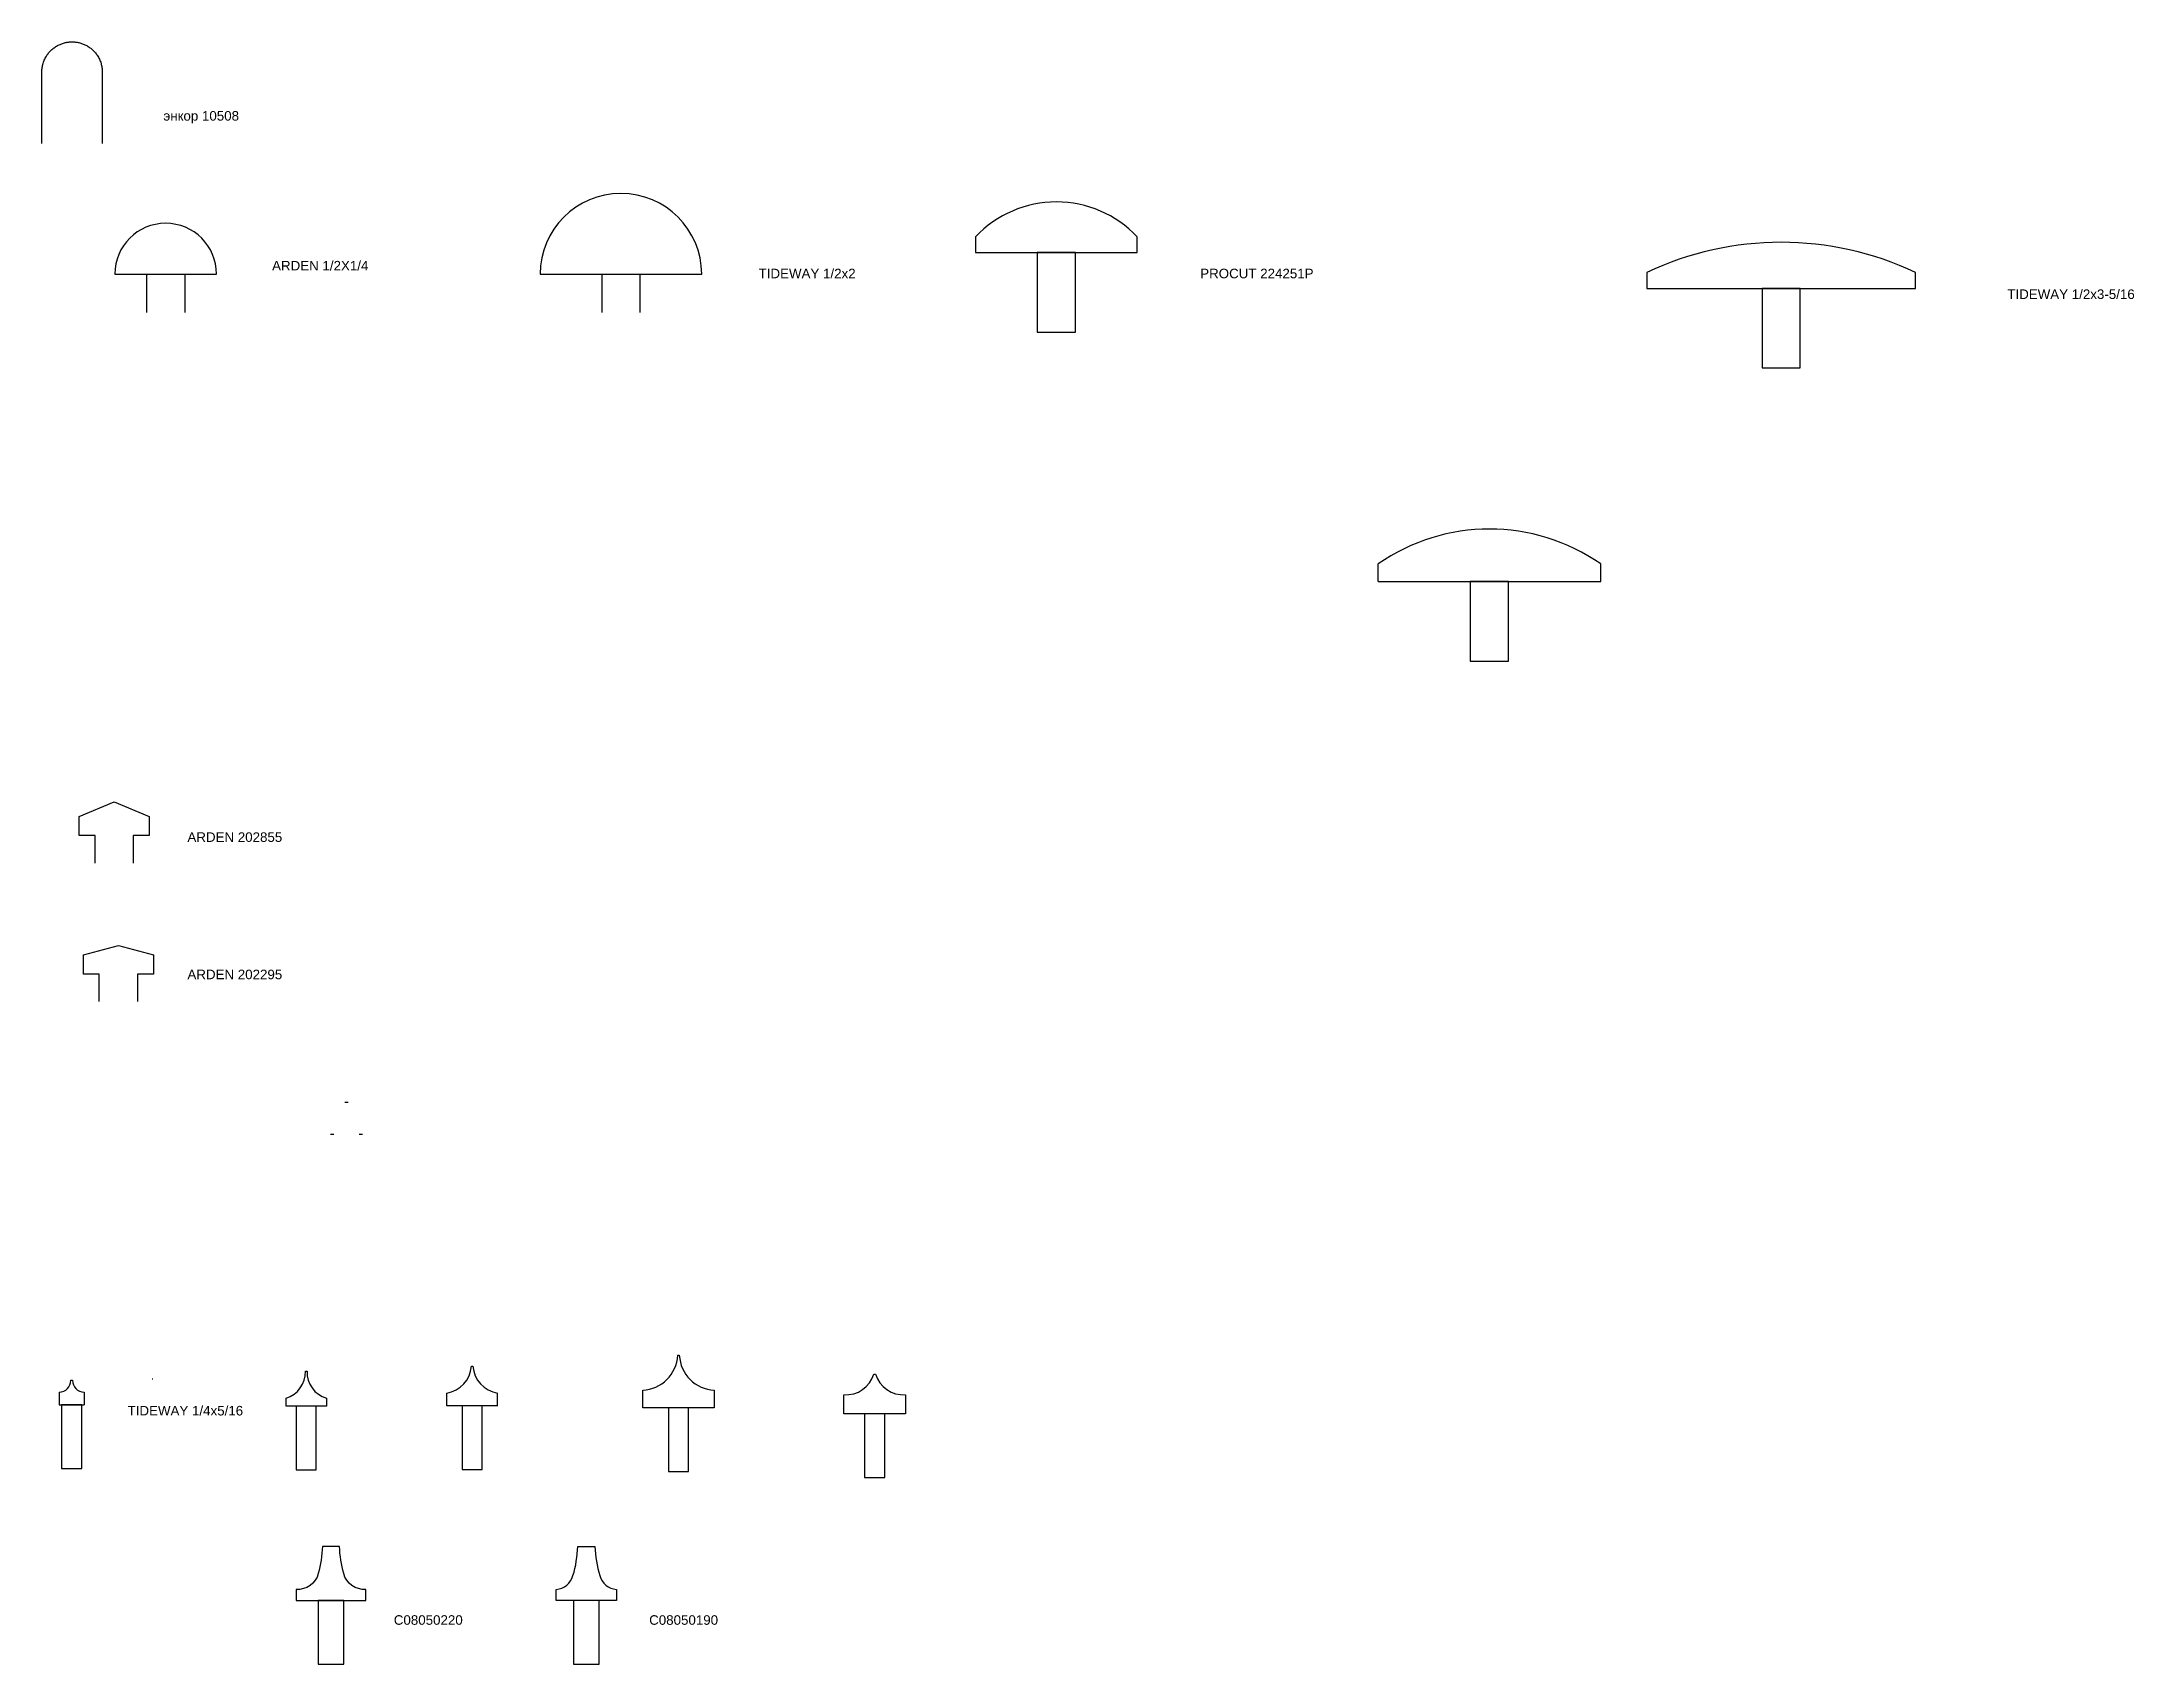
# Model space of a CAD drawing. Header units: millimetres. Extents: x 818 to 1669, y 559 to 2211.
# Drawn here: x 1011 to 1669, y 1593 to 2103 of the extents above; entities that cross this region are included whole.
import ezdxf

# ---------------------------------------------------------------- set-up
doc = ezdxf.new("R2010")
doc.units = ezdxf.units.MM
doc.styles.get("Standard").update_dxf_attribs({"font": 'arial.ttf'})

msp = doc.modelspace()

# ---------------------------------------------------------------- texts
at = {"char_height": 3, "attachment_point": 1}
for s, width, insert in [('энкор 10508', 34.6058, (1048.88, 2081.11)), ('ARDEN 1/2Х1/4', 34.6058, (1083.04, 2034)), ('TIDEWAY 1/2x2', 34.6058, (1236.02, 2031.55)), ('PROCUT 224251P', 40.1531, (1374.87, 2031.55)), ('\\A1;TIDEWAY 1/2x3-5/16', 40.1531, (1628.65, 2025.04)), ('ARDEN 202855', 34.6058, (1056.42, 1854.37)), ('ARDEN 202295', 34.6058, (1056.42, 1811.2)), ('TIDEWAY 1/4x5/16', 34.6058, (1037.61, 1674.06)), ('C08050220', 34.6058, (1121.31, 1608.26)), ('C08050190', 34.6058, (1201.6, 1608.26))]:
    msp.add_mtext_dynamic_manual_height_columns(s, width=width, gutter_width=12.5, heights=[0], dxfattribs=dict(at, insert=insert))

# ---------------------------------------------------------------- linework, layer by layer
for p, q in [((1033.59, 2029.83), (1065.59, 2029.83)), ((1043.59, 2029.83), (1043.59, 2017.83)), ((1055.59, 2029.83), (1055.59, 2017.83)), ((1186.72, 2029.83), (1186.72, 2017.83)), ((1198.72, 2029.83), (1198.72, 2017.83)), ((1430.79, 1933.23), (1430.79, 1938.73)), ((1500.79, 1933.23), (1500.79, 1938.73)), ((1430.79, 1933.23), (1500.79, 1933.23)), ((1106.95, 1769.45), (1105.95, 1769.45)), ((1101.45, 1759.48), (1102.45, 1759.48)), ((1110.45, 1759.48), (1111.45, 1759.48)), ((1016.07, 1678.41), (1016.07, 1674.41)), ((1019.77, 1682.11), (1020.27, 1682.11)), ((1023.97, 1678.41), (1023.97, 1674.41)), ((1045.49, 1682.47), (1045.34, 1682.47)), ((1153.96, 1673.98), (1153.96, 1677.98)), ((1016.07, 1674.41), (1023.97, 1674.41))]:
    msp.add_line(p, q)
for points in [[(1167.32, 2029.83), (1218.12, 2029.83, 1)], [(1355.04, 2036.63), (1355.04, 2041.61, 0.429926), (1304.24, 2041.61), (1304.24, 2036.63)], [(1515.28, 2030.36), (1515.28, 2025.36), (1599.78, 2025.36), (1599.78, 2030.36, 0.224852)], [(1087.42, 1673.98), (1087.42, 1676.48, 0.338078), (1093.52, 1684.98), (1094.02, 1684.98, 0.338078), (1100.12, 1676.48), (1100.12, 1673.98)], [(1262.86, 1671.56), (1262.86, 1677.56, 0.34502), (1272.26, 1684.06), (1272.76, 1684.06, 0.34502), (1282.16, 1677.56), (1282.16, 1671.56)], [(1090.56, 1612.89), (1112.56, 1612.89), (1112.56, 1616.39, -0.365617), (1105.56, 1621.39, -0.060505), (1104.26, 1629.89), (1098.86, 1629.89, -0.060505), (1097.56, 1621.39, -0.365617), (1090.56, 1616.39)], [(1177.65, 1620.7, 0.065552), (1179.15, 1629.89), (1184.55, 1629.89, 0.065552), (1186.05, 1620.7, 0.313852), (1191.35, 1616.39), (1191.35, 1612.89), (1172.35, 1612.89), (1172.35, 1616.39, 0.313852)]]:
    msp.add_lwpolyline(points, format="xyb", close=True)
for points in [[(1323.64, 2011.63), (1335.64, 2011.63), (1335.64, 2036.63), (1323.64, 2036.63)], [(1551.53, 2000.36), (1563.53, 2000.36), (1563.53, 2025.36), (1551.53, 2025.36)], [(1459.79, 1908.23), (1471.79, 1908.23), (1471.79, 1933.23), (1459.79, 1933.23)], [(1016.85, 1654.41), (1023.2, 1654.41), (1023.2, 1674.41), (1016.85, 1674.41)], [(1090.59, 1653.98), (1096.94, 1653.98), (1096.94, 1673.98), (1090.59, 1673.98)], [(1142.79, 1654.09), (1149.14, 1654.09), (1149.14, 1674.09), (1142.79, 1674.09)], [(1207.65, 1653.47), (1214, 1653.47), (1214, 1673.47), (1207.65, 1673.47)], [(1269.33, 1651.56), (1275.68, 1651.56), (1275.68, 1671.56), (1269.33, 1671.56)], [(1097.56, 1592.89), (1105.56, 1592.89), (1105.56, 1612.89), (1097.56, 1612.89)], [(1177.85, 1592.89), (1185.85, 1592.89), (1185.85, 1612.89), (1177.85, 1612.89)]]:
    msp.add_lwpolyline(points, close=True)
for points in [[(1027.36, 1844.73), (1027.36, 1853.36), (1022.36, 1853.36), (1022.36, 1859.36), (1033.36, 1863.91), (1044.36, 1859.36), (1044.36, 1853.36), (1039.36, 1853.36), (1039.36, 1844.73)], [(1028.72, 1801.2), (1028.72, 1809.83), (1023.72, 1809.83), (1023.72, 1815.82), (1034.72, 1818.77), (1045.72, 1815.82), (1045.72, 1809.83), (1040.72, 1809.83), (1040.72, 1801.2)]]:
    msp.add_lwpolyline(points)
for points in [[(1153.96, 1674.09), (1137.96, 1674.09), (1137.96, 1678.09, 0.350371), (1145.71, 1686.59), (1146.21, 1686.59, 0.350371), (1153.96, 1678.09)], [(1222.07, 1678.97), (1222.07, 1673.47), (1199.57, 1673.47), (1199.57, 1678.97, 0.38098), (1210.58, 1689.97), (1211.08, 1689.97, 0.38098), (1222.09, 1678.97)]]:
    msp.add_lwpolyline(points, format="xyb")
for centre, radius, start, end in [((1049.59, 2029.83), 16, 0, 180), ((1465.79, 1888.55), 61.18, 55.10562, 124.89438), ((1016.07, 1682.11), 3.7, 270, 0), ((1023.97, 1682.11), 3.7, 180, 270)]:
    msp.add_arc(centre, radius, start, end)
at = {"color": 0}
msp.add_rational_spline([(1010.65, 2070.87), (1010.65, 2082.12), (1010.65, 2093.37), (1010.65, 2102.87), (1020.15, 2102.87), (1029.65, 2102.87), (1029.65, 2093.37), (1029.65, 2082.12), (1029.65, 2070.87)], [1, 1, 1, 0.707106781187, 1, 0.707106781187, 1, 1, 1], degree=2, knots=[0.444444, 0.444444, 0.444444, 1, 1, 2.570796, 2.570796, 4.141593, 4.141593, 4.697148, 4.697148, 4.697148], dxfattribs=at)

msp.set_redraw_order([(e.dxf.handle, doc.entitydb.next_handle()) for e in msp.query("TEXT MTEXT ATTDEF DIMENSION ARC_DIMENSION")])  # texts and dimensions are drawn at this point

doc.saveas('drawing.dxf')
